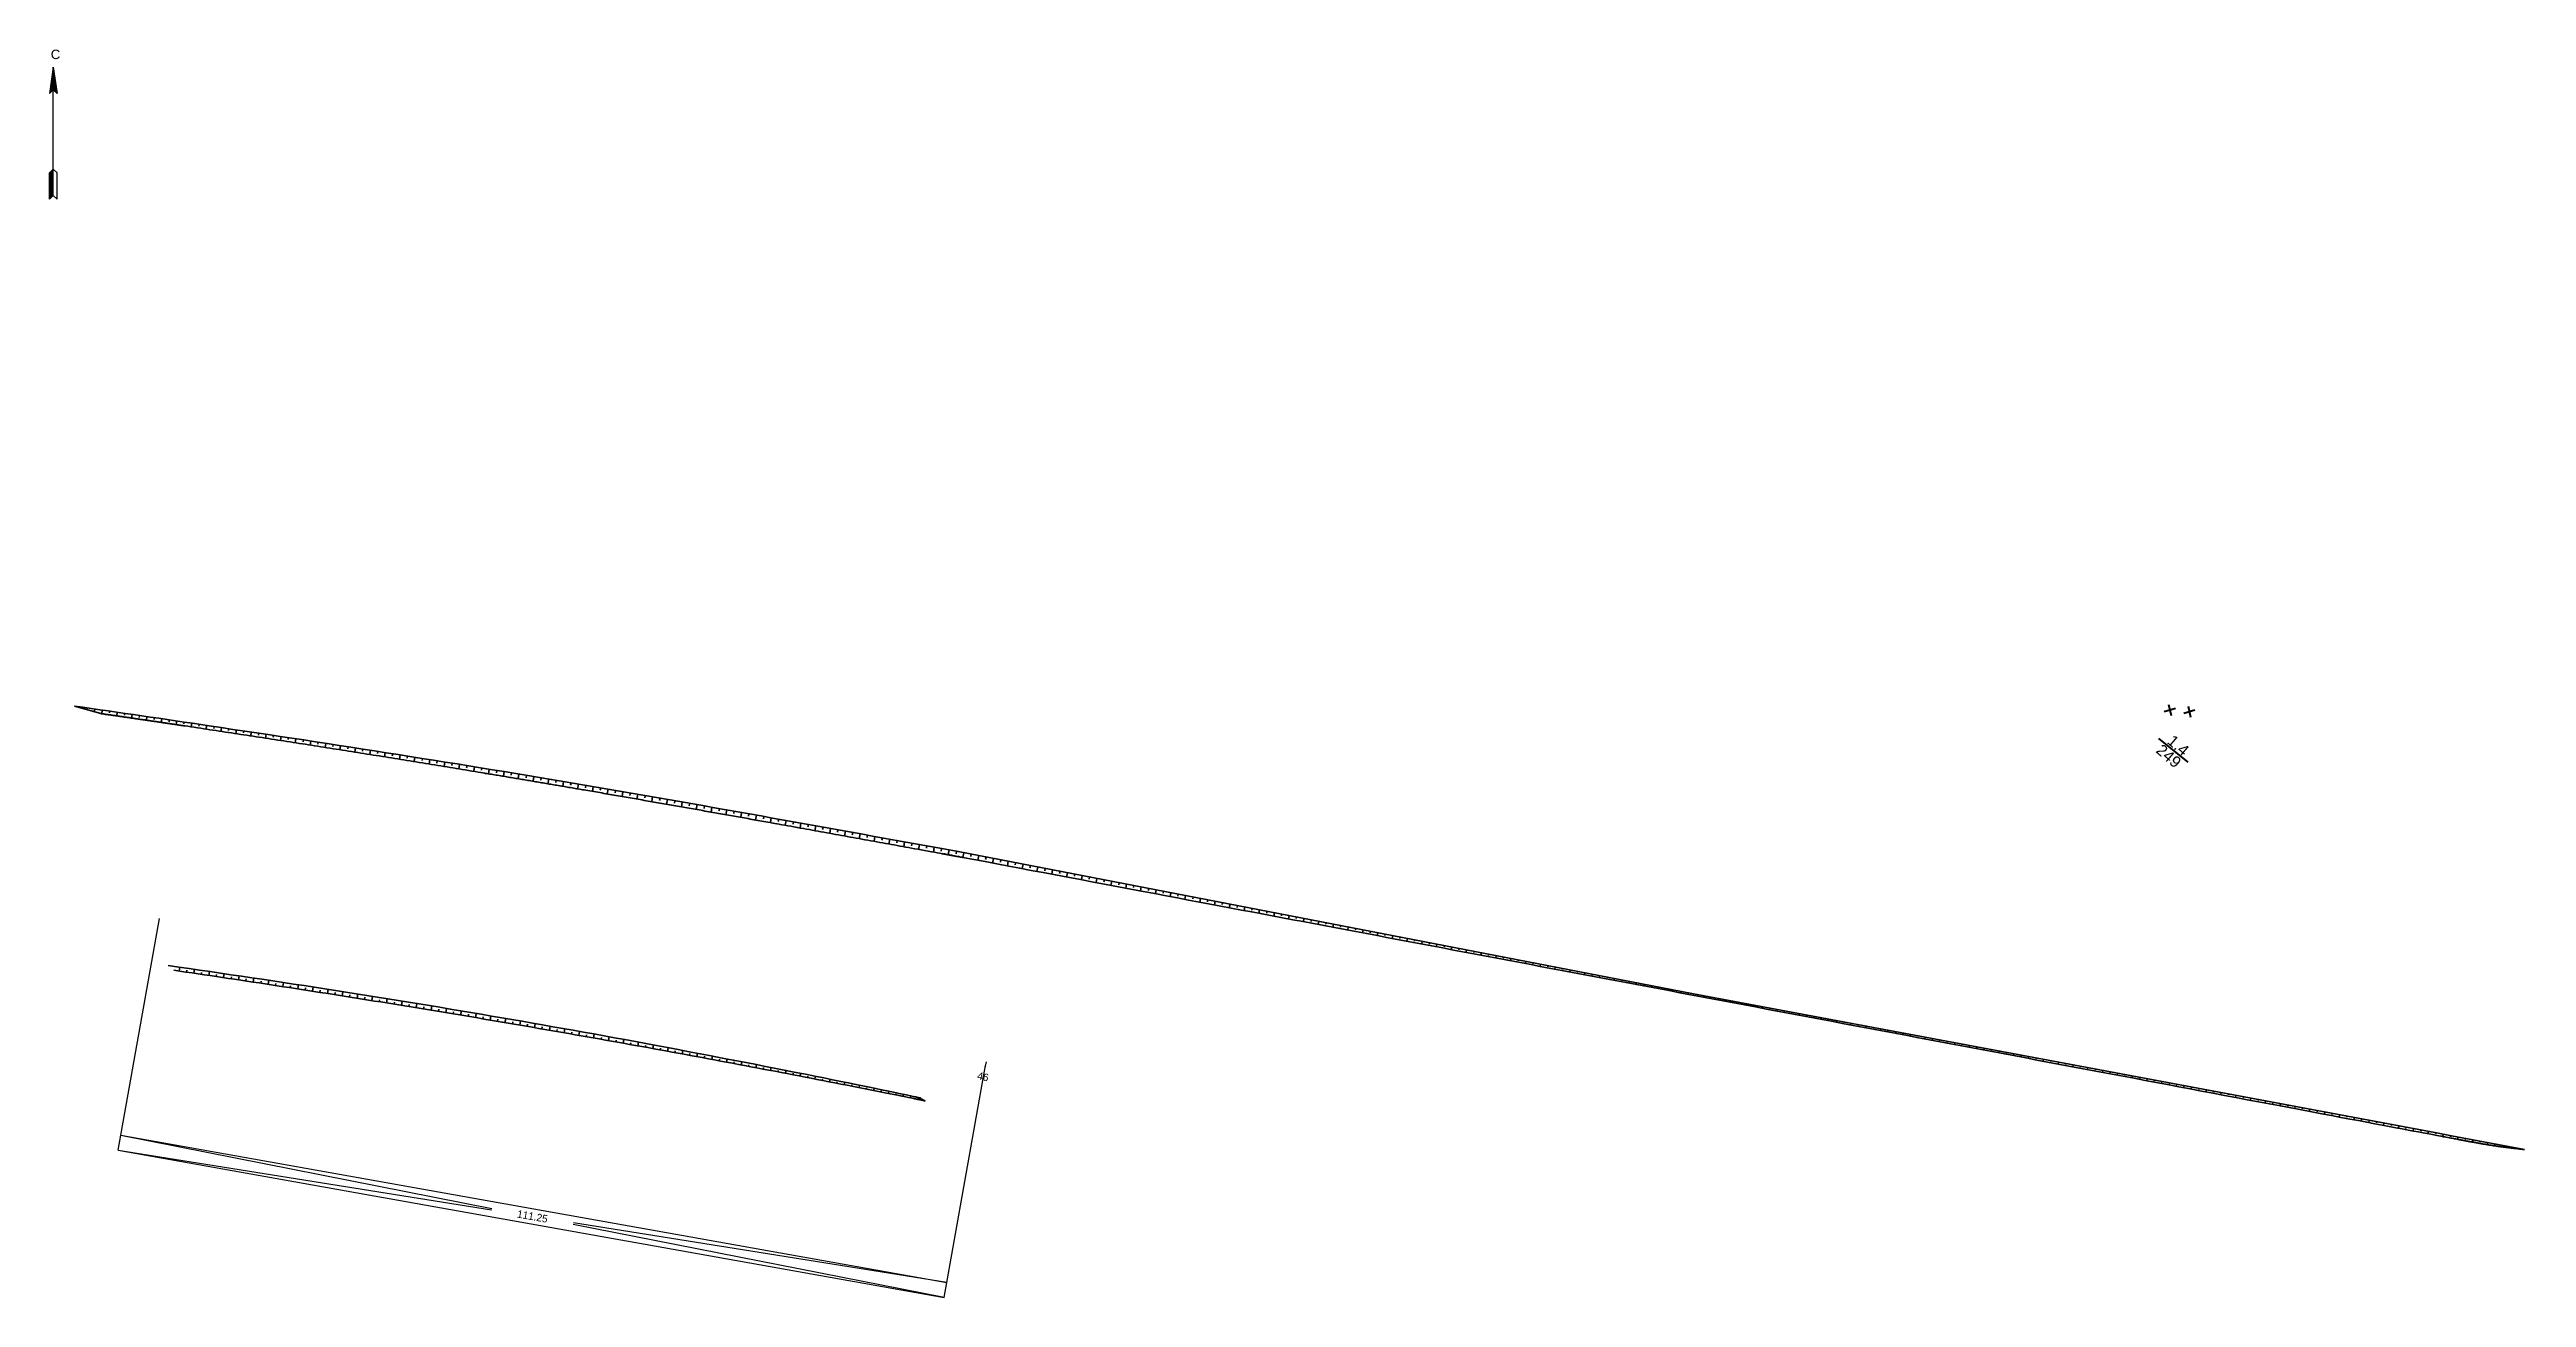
# Model space of a CAD drawing. Extents: x 10268 to 14501, y 7440 to 10044.
# Drawn here: x 13623.6 to 13952.1, y 7499.9 to 7665.4 of the extents above; entities that cross this region are included whole.
import ezdxf
from ezdxf.enums import TextEntityAlignment as Align

# ---------------------------------------------------------------- set-up
doc = ezdxf.new("R2010")
doc.units = 0
doc.layers.add('35_Прочие_объекты', color=7, linetype='Continuous')
for name, color, linetype, lineweight in [('5-Карачарово$0$откосы и лотки', 1, 'Continuous', 35), ('5-Карачарово$0$Пикетаж', 1, 'Continuous', 30), ('Уклоны для замены', 1, 'Continuous', 40)]:
    doc.layers.add(name, color=color, linetype=linetype, lineweight=lineweight)
doc.styles.add('5-Карачарово$0$Пикетаж', font='pragmai.shx')
doc.styles.get("Standard").update_dxf_attribs({"font": 'arial.ttf'})

msp = doc.modelspace()

# ---------------------------------------------------------------- texts
at = {"layer": '5-Карачарово$0$Пикетаж', "color": 1, "style": '5-Карачарово$0$Пикетаж'}
for s, rotation, p in [('46', 347.8337, (13747.32, 7528.67)), ('111.25', 349.8897, (13687.59, 7510.14))]:
    msp.add_text(s, height=1, rotation=rotation, dxfattribs=at).set_placement(p, align=Align.CENTER)
at = {"layer": 'Уклоны для замены', "char_height": 1.5, "attachment_point": 1, "rotation": 319.2984}
for s, insert in [('1.4', (13905.31, 7574.61)), ('249', (13903.82, 7573.39))]:
    msp.add_mtext_dynamic_manual_height_columns(s, width=4.1403, gutter_width=12.5, heights=[2.16], dxfattribs=dict(at, insert=insert))

# ---------------------------------------------------------------- blocks, each defined once
blk = doc.blocks.new('Сев_Юг')
at = {"layer": '35_Прочие_объекты'}
for p, q in [((0, 34), (-1, 27)), ((0, 0), (0, 34)), ((0, 34), (1, 27)), ((-1, 27), (0, 28)), ((1, 27), (0, 28)), ((-1, 6), (0, 7)), ((1, 6), (0, 7)), ((-1, -1), (-1, 6)), ((-1, -1), (0, 0)), ((1, -1), (0, 0)), ((1, -1), (1, 6))]:
    blk.add_line(p, q, dxfattribs=at)
at = {"layer": '35_Прочие_объекты', "lineweight": 20}
for p, q in [((-0.14, 33), (0.14, 33)), ((-0.11, 33.2), (0.11, 33.2)), ((-0.09, 33.4), (0.09, 33.4)), ((-0.06, 33.6), (0.06, 33.6)), ((-0.03, 33.8), (0.03, 33.8)), ((-0.97, 27.2), (-0.8, 27.2)), ((-0.94, 27.4), (-0.6, 27.4)), ((-0.91, 27.6), (-0.4, 27.6)), ((-0.89, 27.8), (-0.2, 27.8)), ((-0.86, 28), (0.86, 28)), ((-0.83, 28.2), (0.83, 28.2)), ((-0.8, 28.4), (0.8, 28.4)), ((-0.77, 28.6), (0.77, 28.6)), ((-0.74, 28.8), (0.74, 28.8)), ((-0.71, 29), (0.71, 29)), ((-0.69, 29.2), (0.69, 29.2)), ((-0.66, 29.4), (0.66, 29.4)), ((-0.63, 29.6), (0.63, 29.6)), ((-0.6, 29.8), (0.6, 29.8)), ((-0.57, 30), (0.57, 30)), ((-0.54, 30.2), (0.54, 30.2)), ((-0.51, 30.4), (0.51, 30.4)), ((-0.49, 30.6), (0.49, 30.6)), ((-0.46, 30.8), (0.46, 30.8)), ((-0.43, 31), (0.43, 31)), ((-0.4, 31.2), (0.4, 31.2)), ((-0.37, 31.4), (0.37, 31.4)), ((-0.34, 31.6), (0.34, 31.6)), ((-0.31, 31.8), (0.31, 31.8)), ((-0.29, 32), (0.29, 32)), ((-0.26, 32.2), (0.26, 32.2)), ((-0.23, 32.4), (0.23, 32.4)), ((-0.2, 32.6), (0.2, 32.6)), ((-0.17, 32.8), (0.17, 32.8)), ((0.2, 27.8), (0.89, 27.8)), ((0.4, 27.6), (0.91, 27.6)), ((0.6, 27.4), (0.94, 27.4)), ((0.8, 27.2), (0.97, 27.2)), ((-0.25, 6.75), (-0.25, -0.25)), ((-0.75, 6.25), (-0.75, -0.75)), ((-0.5, 6.5), (-0.5, -0.5))]:
    blk.add_line(p, q, dxfattribs=at)
at = {"layer": '35_Прочие_объекты', "lineweight": 30}
blk.add_text('С', height=2.5, dxfattribs=at).set_placement((-0.68, 36.16))
blk = doc.blocks.new('5-Карачарово$0$45115115')
at = {"layer": '5-Карачарово$0$откосы и лотки'}
for p, q in [((13744.89, 7558.86), (13744.77, 7558.23)), ((13745.87, 7558.68), (13745.81, 7558.36)), ((13746.85, 7558.49), (13746.73, 7557.87)), ((13747.83, 7558.31), (13747.77, 7558)), ((13748.81, 7558.13), (13748.7, 7557.51)), ((13749.79, 7557.94), (13749.74, 7557.64)), ((13750.78, 7557.76), (13750.66, 7557.15)), ((13751.76, 7557.58), (13751.7, 7557.28)), ((13752.74, 7557.39), (13752.63, 7556.8)), ((13753.72, 7557.21), (13753.66, 7556.92)), ((13754.7, 7557.03), (13754.59, 7556.44)), ((13755.68, 7556.85), (13755.63, 7556.55)), ((13756.66, 7556.66), (13756.56, 7556.08)), ((13757.65, 7556.48), (13757.59, 7556.19)), ((13758.63, 7556.3), (13758.52, 7555.73)), ((13759.61, 7556.11), (13759.56, 7555.83)), ((13760.59, 7555.93), (13760.49, 7555.37)), ((13761.57, 7555.75), (13761.52, 7555.47)), ((13762.55, 7555.57), (13762.45, 7555.01)), ((13763.54, 7555.38), (13763.48, 7555.11)), ((13764.52, 7555.2), (13764.42, 7554.66)), ((13765.5, 7555.02), (13765.45, 7554.75)), ((13766.48, 7554.83), (13766.38, 7554.3)), ((13767.46, 7554.65), (13767.41, 7554.39)), ((13768.44, 7554.47), (13768.34, 7553.94)), ((13769.42, 7554.28), (13769.38, 7554.02)), ((13770.41, 7554.1), (13770.31, 7553.58)), ((13771.39, 7553.92), (13771.34, 7553.66)), ((13772.37, 7553.74), (13772.27, 7553.23)), ((13773.35, 7553.55), (13773.3, 7553.3)), ((13774.33, 7553.37), (13774.24, 7552.87)), ((13775.31, 7553.19), (13775.27, 7552.94)), ((13776.3, 7553), (13776.2, 7552.51)), ((13777.28, 7552.82), (13777.23, 7552.58)), ((13778.26, 7552.64), (13778.17, 7552.16)), ((13779.24, 7552.46), (13779.2, 7552.22)), ((13780.22, 7552.27), (13780.13, 7551.8)), ((13781.2, 7552.09), (13781.16, 7551.85)), ((13782.18, 7551.91), (13782.1, 7551.44)), ((13783.17, 7551.72), (13783.12, 7551.49)), ((13784.15, 7551.54), (13784.06, 7551.08)), ((13785.13, 7551.36), (13785.09, 7551.13)), ((13786.11, 7551.17), (13786.03, 7550.73)), ((13787.09, 7550.99), (13787.05, 7550.77)), ((13788.07, 7550.81), (13787.99, 7550.37)), ((13789.06, 7550.63), (13789.01, 7550.41)), ((13790.04, 7550.44), (13789.96, 7550.01)), ((13791.02, 7550.26), (13790.98, 7550.05)), ((13792, 7550.08), (13791.92, 7549.66)), ((13792.98, 7549.89), (13792.94, 7549.69)), ((13793.96, 7549.71), (13793.89, 7549.3)), ((13794.94, 7549.53), (13794.91, 7549.32)), ((13795.93, 7549.35), (13795.85, 7548.94)), ((13796.91, 7549.16), (13796.87, 7548.96)), ((13797.89, 7548.98), (13797.82, 7548.59)), ((13798.87, 7548.8), (13798.83, 7548.6)), ((13799.85, 7548.61), (13799.78, 7548.23)), ((13800.83, 7548.43), (13800.8, 7548.24)), ((13801.82, 7548.25), (13801.74, 7547.87)), ((13802.8, 7548.06), (13802.76, 7547.88)), ((13803.78, 7547.88), (13803.71, 7547.51)), ((13804.76, 7547.7), (13804.73, 7547.52)), ((13805.74, 7547.52), (13805.67, 7547.16)), ((13806.72, 7547.33), (13806.69, 7547.16)), ((13807.7, 7547.15), (13807.64, 7546.8)), ((13808.69, 7546.97), (13808.65, 7546.79)), ((13809.67, 7546.78), (13809.6, 7546.44)), ((13810.65, 7546.6), (13810.62, 7546.43)), ((13811.63, 7546.42), (13811.57, 7546.09)), ((13812.61, 7546.24), (13812.58, 7546.07)), ((13813.59, 7546.05), (13813.53, 7545.73)), ((13814.57, 7545.87), (13814.55, 7545.71)), ((13815.56, 7545.69), (13815.5, 7545.37)), ((13816.54, 7545.5), (13816.51, 7545.35)), ((13817.52, 7545.32), (13817.46, 7545.02)), ((13818.5, 7545.14), (13818.47, 7544.99)), ((13819.48, 7544.96), (13819.43, 7544.66)), ((13820.46, 7544.77), (13820.44, 7544.63)), ((13821.45, 7544.59), (13821.39, 7544.3)), ((13822.43, 7544.41), (13822.4, 7544.26)), ((13823.41, 7544.22), (13823.36, 7543.94)), ((13824.39, 7544.04), (13824.36, 7543.9)), ((13825.37, 7543.86), (13825.32, 7543.59)), ((13826.35, 7543.67), (13826.33, 7543.54)), ((13827.33, 7543.49), (13827.29, 7543.23)), ((13828.32, 7543.31), (13828.29, 7543.18)), ((13829.3, 7543.13), (13829.25, 7542.87)), ((13830.28, 7542.94), (13830.26, 7542.82)), ((13831.26, 7542.76), (13831.22, 7542.52)), ((13832.24, 7542.58), (13832.22, 7542.46)), ((13833.22, 7542.39), (13833.18, 7542.16)), ((13834.21, 7542.21), (13834.18, 7542.1)), ((13835.19, 7542.03), (13835.14, 7541.8)), ((13836.17, 7541.85), (13836.15, 7541.73)), ((13837.15, 7541.66), (13837.11, 7541.44)), ((13838.13, 7541.48), (13838.11, 7541.37)), ((13839.11, 7541.3), (13839.07, 7541.09)), ((13840.09, 7541.11), (13840.08, 7541.01)), ((13841.08, 7540.93), (13841.04, 7540.73)), ((13842.06, 7540.75), (13842.04, 7540.65)), ((13843.04, 7540.57), (13843, 7540.37)), ((13844.02, 7540.39), (13844.01, 7540.29)), ((13845.01, 7540.22), (13844.97, 7540.02)), ((13845.99, 7540.04), (13845.97, 7539.94)), ((13846.97, 7539.86), (13846.93, 7539.66)), ((13847.95, 7539.68), (13847.93, 7539.58)), ((13848.94, 7539.51), (13848.9, 7539.3)), ((13849.92, 7539.33), (13849.9, 7539.23)), ((13850.9, 7539.15), (13850.86, 7538.95)), ((13851.88, 7538.97), (13851.86, 7538.87)), ((13852.87, 7538.8), (13852.83, 7538.59)), ((13853.85, 7538.62), (13853.83, 7538.51)), ((13854.83, 7538.44), (13854.79, 7538.23)), ((13855.81, 7538.27), (13855.79, 7538.16)), ((13856.8, 7538.09), (13856.76, 7537.87)), ((13857.78, 7537.91), (13857.76, 7537.8)), ((13858.76, 7537.73), (13858.72, 7537.52)), ((13859.74, 7537.56), (13859.72, 7537.45)), ((13860.73, 7537.38), (13860.69, 7537.16)), ((13861.71, 7537.2), (13861.69, 7537.09)), ((13862.69, 7537.02), (13862.65, 7536.8)), ((13863.67, 7536.85), (13863.65, 7536.74)), ((13864.66, 7536.67), (13864.62, 7536.45)), ((13865.64, 7536.49), (13865.62, 7536.38)), ((13866.62, 7536.31), (13866.58, 7536.09)), ((13867.6, 7536.14), (13867.58, 7536.02)), ((13868.59, 7535.96), (13868.55, 7535.73)), ((13869.57, 7535.78), (13869.55, 7535.67)), ((13870.55, 7535.6), (13870.51, 7535.38)), ((13871.53, 7535.43), (13871.51, 7535.31)), ((13872.52, 7535.25), (13872.48, 7535.02)), ((13873.5, 7535.07), (13873.48, 7534.96)), ((13874.48, 7534.89), (13874.44, 7534.66)), ((13875.46, 7534.72), (13875.44, 7534.6)), ((13876.45, 7534.54), (13876.4, 7534.3)), ((13877.43, 7534.36), (13877.41, 7534.24)), ((13878.41, 7534.18), (13878.37, 7533.95)), ((13879.39, 7534.01), (13879.37, 7533.89)), ((13880.38, 7533.83), (13880.33, 7533.59)), ((13881.36, 7533.65), (13881.34, 7533.53)), ((13882.34, 7533.47), (13882.3, 7533.23)), ((13883.32, 7533.3), (13883.3, 7533.18)), ((13884.31, 7533.12), (13884.26, 7532.88)), ((13885.29, 7532.94), (13885.27, 7532.82)), ((13886.27, 7532.76), (13886.23, 7532.52)), ((13887.25, 7532.59), (13887.23, 7532.46)), ((13888.24, 7532.41), (13888.19, 7532.16)), ((13889.22, 7532.23), (13889.2, 7532.11)), ((13890.2, 7532.05), (13890.16, 7531.8)), ((13891.19, 7531.88), (13891.16, 7531.75)), ((13892.17, 7531.7), (13892.12, 7531.45)), ((13893.15, 7531.52), (13893.13, 7531.4)), ((13894.13, 7531.35), (13894.09, 7531.09)), ((13895.12, 7531.17), (13895.09, 7531.04)), ((13896.1, 7530.99), (13896.05, 7530.73)), ((13897.08, 7530.81), (13897.06, 7530.68)), ((13898.06, 7530.64), (13898.02, 7530.38)), ((13899.05, 7530.46), (13899.02, 7530.33)), ((13900.03, 7530.28), (13899.98, 7530.02)), ((13901.01, 7530.1), (13900.99, 7529.97)), ((13901.99, 7529.93), (13901.95, 7529.66)), ((13902.98, 7529.75), (13902.95, 7529.62)), ((13903.96, 7529.57), (13903.91, 7529.31)), ((13904.94, 7529.39), (13904.92, 7529.26)), ((13905.92, 7529.22), (13905.87, 7528.95)), ((13906.91, 7529.04), (13906.88, 7528.9)), ((13907.89, 7528.86), (13907.84, 7528.59)), ((13908.87, 7528.68), (13908.85, 7528.55)), ((13909.85, 7528.51), (13909.8, 7528.23)), ((13910.84, 7528.33), (13910.81, 7528.19)), ((13911.82, 7528.15), (13911.77, 7527.88)), ((13912.8, 7527.97), (13912.78, 7527.84)), ((13913.78, 7527.8), (13913.73, 7527.52)), ((13914.77, 7527.62), (13914.74, 7527.48)), ((13915.75, 7527.44), (13915.7, 7527.16)), ((13916.73, 7527.26), (13916.71, 7527.12)), ((13917.71, 7527.09), (13917.66, 7526.81)), ((13918.7, 7526.91), (13918.67, 7526.77)), ((13919.68, 7526.73), (13919.63, 7526.45)), ((13920.66, 7526.55), (13920.64, 7526.41)), ((13921.64, 7526.38), (13921.59, 7526.09)), ((13922.63, 7526.2), (13922.6, 7526.06)), ((13923.61, 7526.02), (13923.56, 7525.74)), ((13924.59, 7525.84), (13924.57, 7525.7)), ((13925.57, 7525.67), (13925.52, 7525.38)), ((13926.56, 7525.49), (13926.53, 7525.34)), ((13927.54, 7525.31), (13927.49, 7525.02)), ((13928.52, 7525.13), (13928.5, 7524.99)), ((13929.5, 7524.96), (13929.45, 7524.66)), ((13930.49, 7524.78), (13930.46, 7524.63)), ((13931.47, 7524.6), (13931.42, 7524.31)), ((13932.45, 7524.43), (13932.43, 7524.28)), ((13933.43, 7524.25), (13933.38, 7523.95)), ((13934.42, 7524.07), (13934.39, 7523.92)), ((13935.4, 7523.89), (13935.35, 7523.59)), ((13936.38, 7523.72), (13936.35, 7523.56)), ((13937.36, 7523.54), (13937.31, 7523.24)), ((13938.35, 7523.36), (13938.32, 7523.21)), ((13939.33, 7523.18), (13939.27, 7522.88)), ((13940.31, 7523.01), (13940.28, 7522.85)), ((13941.29, 7522.83), (13941.24, 7522.52)), ((13942.28, 7522.65), (13942.25, 7522.5)), ((13943.26, 7522.47), (13943.2, 7522.16)), ((13944.24, 7522.29), (13944.21, 7522.14)), ((13945.22, 7522.11), (13945.17, 7521.81)), ((13946.21, 7521.93), (13946.18, 7521.79)), ((13947.19, 7521.76), (13947.14, 7521.48)), ((13948.17, 7521.58), (13948.15, 7521.46)), ((13949.15, 7521.4), (13949.12, 7521.2)), ((13950.14, 7521.22), (13950.12, 7521.15)), ((13951.12, 7521.04), (13951.1, 7520.97))]:
    blk.add_line(p, q, dxfattribs=at)
at = {"layer": '5-Карачарово$0$откосы и лотки', "flags": 128}
blk.add_lwpolyline([(13744.12, 7559), (13841.77, 7540.8), (13940.18, 7523.03), (13942.42, 7522.62), (13952.1, 7520.86)], dxfattribs=at)
at = {"layer": '5-Карачарово$0$откосы и лотки'}
blk.add_rational_spline([(13744.02, 7558.36), (13744.03, 7558.36), (13744.04, 7558.36), (13744.05, 7558.36), (13776.61, 7552.44), (13809.17, 7546.52), (13841.74, 7540.6), (13874.53, 7534.64), (13907.33, 7528.68), (13940.13, 7522.72), (13941.16, 7522.54), (13942.2, 7522.35), (13943.24, 7522.16), (13945.04, 7521.83), (13947.98, 7521.3), (13950.95, 7520.99), (13952.1, 7520.86)], [0.999999999947, 0.999999999964, 0.999999999982, 1, 1, 1, 1, 1, 1, 1, 1, 1, 1, 1, 1, 1, 1], degree=3, knots=[2.052518, 2.052518, 2.052518, 2.052518, 2.052521, 2.052521, 2.052521, 3.052521, 3.052521, 3.052521, 4.052521, 4.052521, 4.052521, 5.052521, 5.052521, 5.052521, 10.53772, 14.014195, 14.014195, 14.014195, 14.014195], dxfattribs=at)

# ---------------------------------------------------------------- linework, layer by layer
at = {"color": 1, "lineweight": 30}
msp.add_line((13747.84, 7531.11), (13747.63, 7530.14), dxfattribs=at)
at = {"color": 1, "lineweight": 40}
for points in [[(13904.07, 7577.57), (13905.54, 7578.03)], [(13904.64, 7578.5), (13904.96, 7577.05)], [(13906.66, 7577.36), (13908.13, 7577.81)], [(13907.23, 7578.28), (13907.55, 7576.84)]]:
    msp.add_lwpolyline(points, dxfattribs=at)
at = {"layer": '5-Карачарово$0$откосы и лотки'}
for p, q in [((13627.67, 7578.21), (13627.65, 7578.11)), ((13628.66, 7578.06), (13628.62, 7577.83)), ((13629.64, 7577.92), (13629.61, 7577.68)), ((13630.63, 7577.78), (13630.56, 7577.29)), ((13631.62, 7577.63), (13631.59, 7577.39)), ((13632.61, 7577.49), (13632.54, 7577.01)), ((13633.6, 7577.35), (13633.56, 7577.1)), ((13634.58, 7577.2), (13634.51, 7576.72)), ((13635.57, 7577.06), (13635.54, 7576.81)), ((13636.56, 7576.91), (13636.49, 7576.43)), ((13637.55, 7576.77), (13637.51, 7576.52)), ((13638.54, 7576.62), (13638.46, 7576.14)), ((13639.52, 7576.47), (13639.49, 7576.23)), ((13640.51, 7576.33), (13640.44, 7575.84)), ((13641.5, 7576.18), (13641.46, 7575.94)), ((13642.49, 7576.03), (13642.41, 7575.55)), ((13643.47, 7575.88), (13643.44, 7575.64)), ((13644.46, 7575.74), (13644.39, 7575.25)), ((13645.45, 7575.59), (13645.41, 7575.35)), ((13646.44, 7575.44), (13646.36, 7574.95)), ((13647.42, 7575.3), (13647.39, 7575.05)), ((13648.41, 7575.15), (13648.34, 7574.65)), ((13649.4, 7575), (13649.36, 7574.75)), ((13650.39, 7574.86), (13650.31, 7574.35)), ((13651.37, 7574.71), (13651.34, 7574.46)), ((13652.36, 7574.56), (13652.28, 7574.05)), ((13653.35, 7574.41), (13653.31, 7574.16)), ((13654.34, 7574.26), (13654.26, 7573.75)), ((13655.32, 7574.12), (13655.28, 7573.85)), ((13656.31, 7573.97), (13656.23, 7573.44)), ((13657.3, 7573.82), (13657.26, 7573.55)), ((13658.28, 7573.66), (13658.2, 7573.13)), ((13659.27, 7573.51), (13659.23, 7573.25)), ((13660.26, 7573.36), (13660.18, 7572.82)), ((13661.25, 7573.21), (13661.2, 7572.94)), ((13662.23, 7573.06), (13662.15, 7572.51)), ((13663.22, 7572.91), (13663.18, 7572.63)), ((13664.21, 7572.75), (13664.12, 7572.2)), ((13665.19, 7572.6), (13665.15, 7572.32)), ((13666.18, 7572.45), (13666.09, 7571.89)), ((13667.16, 7572.29), (13667.12, 7572.01)), ((13668.15, 7572.14), (13668.06, 7571.57)), ((13669.14, 7571.98), (13669.09, 7571.7)), ((13670.12, 7571.83), (13670.03, 7571.25)), ((13671.11, 7571.67), (13671.06, 7571.38)), ((13672.1, 7571.51), (13672, 7570.94)), ((13673.08, 7571.36), (13673.04, 7571.07)), ((13674.07, 7571.2), (13673.98, 7570.62)), ((13675.05, 7571.04), (13675.01, 7570.75)), ((13676.04, 7570.88), (13675.95, 7570.29)), ((13677.03, 7570.73), (13676.98, 7570.43)), ((13678.01, 7570.57), (13677.92, 7569.97)), ((13679, 7570.41), (13678.95, 7570.11)), ((13679.98, 7570.25), (13679.89, 7569.65)), ((13680.97, 7570.09), (13680.92, 7569.79)), ((13681.95, 7569.93), (13681.85, 7569.32)), ((13682.94, 7569.77), (13682.89, 7569.46)), ((13683.92, 7569.61), (13683.82, 7568.99)), ((13684.91, 7569.44), (13684.86, 7569.14)), ((13685.89, 7569.28), (13685.79, 7568.66)), ((13686.88, 7569.12), (13686.83, 7568.81)), ((13687.86, 7568.96), (13687.76, 7568.33)), ((13688.85, 7568.79), (13688.8, 7568.48)), ((13689.83, 7568.63), (13689.73, 7568)), ((13690.82, 7568.46), (13690.77, 7568.15)), ((13691.8, 7568.3), (13691.7, 7567.67)), ((13692.79, 7568.13), (13692.74, 7567.82)), ((13693.77, 7567.97), (13693.67, 7567.33)), ((13694.76, 7567.8), (13694.7, 7567.48)), ((13695.74, 7567.63), (13695.63, 7566.99)), ((13696.73, 7567.46), (13696.67, 7567.14)), ((13697.71, 7567.29), (13697.6, 7566.65)), ((13698.69, 7567.12), (13698.64, 7566.8)), ((13699.68, 7566.95), (13699.57, 7566.31)), ((13700.66, 7566.78), (13700.61, 7566.46)), ((13701.65, 7566.61), (13701.53, 7565.97)), ((13702.63, 7566.44), (13702.57, 7566.12)), ((13703.61, 7566.27), (13703.5, 7565.63)), ((13704.6, 7566.1), (13704.54, 7565.78)), ((13705.58, 7565.93), (13705.47, 7565.29)), ((13706.56, 7565.75), (13706.51, 7565.43)), ((13707.55, 7565.58), (13707.43, 7564.94)), ((13708.53, 7565.41), (13708.47, 7565.09)), ((13709.51, 7565.23), (13709.4, 7564.59)), ((13710.5, 7565.06), (13710.44, 7564.74)), ((13711.48, 7564.89), (13711.37, 7564.25)), ((13712.46, 7564.71), (13712.41, 7564.39)), ((13713.45, 7564.54), (13713.33, 7563.9)), ((13714.43, 7564.36), (13714.37, 7564.04)), ((13715.41, 7564.19), (13715.3, 7563.55)), ((13716.39, 7564.01), (13716.34, 7563.69)), ((13717.38, 7563.84), (13717.26, 7563.2)), ((13718.36, 7563.66), (13718.3, 7563.34)), ((13719.34, 7563.48), (13719.23, 7562.85)), ((13720.33, 7563.31), (13720.27, 7562.99)), ((13721.31, 7563.13), (13721.19, 7562.49)), ((13722.29, 7562.96), (13722.23, 7562.64)), ((13723.27, 7562.78), (13723.16, 7562.14)), ((13724.26, 7562.6), (13724.2, 7562.28)), ((13725.24, 7562.42), (13725.12, 7561.78)), ((13726.22, 7562.25), (13726.16, 7561.93)), ((13727.2, 7562.07), (13727.09, 7561.43)), ((13728.19, 7561.89), (13728.13, 7561.57)), ((13729.17, 7561.72), (13729.05, 7561.08)), ((13730.15, 7561.54), (13730.09, 7561.22)), ((13731.13, 7561.36), (13731.02, 7560.72)), ((13732.12, 7561.18), (13732.06, 7560.86)), ((13733.1, 7561), (13732.98, 7560.37)), ((13734.08, 7560.83), (13734.02, 7560.51)), ((13735.06, 7560.65), (13734.95, 7560.01)), ((13736.05, 7560.47), (13735.99, 7560.15)), ((13737.03, 7560.29), (13736.91, 7559.65)), ((13738.01, 7560.11), (13737.95, 7559.79)), ((13738.99, 7559.94), (13738.88, 7559.3)), ((13739.98, 7559.76), (13739.92, 7559.44)), ((13740.96, 7559.58), (13740.84, 7558.94)), ((13741.94, 7559.4), (13741.88, 7559.08)), ((13742.92, 7559.22), (13742.81, 7558.58)), ((13743.9, 7559.04), (13743.85, 7558.72)), ((13640.82, 7543.16), (13640.9, 7543.69)), ((13641.8, 7543.02), (13641.84, 7543.27)), ((13642.79, 7542.87), (13642.87, 7543.41)), ((13643.77, 7542.73), (13643.81, 7542.99)), ((13644.76, 7542.58), (13644.83, 7543.12)), ((13645.74, 7542.44), (13645.78, 7542.7)), ((13646.72, 7542.29), (13646.8, 7542.83)), ((13647.71, 7542.14), (13647.75, 7542.41)), ((13648.69, 7542), (13648.77, 7542.54)), ((13649.67, 7541.85), (13649.71, 7542.12)), ((13650.66, 7541.7), (13650.74, 7542.25)), ((13651.64, 7541.55), (13651.68, 7541.82)), ((13652.62, 7541.4), (13652.71, 7541.95)), ((13653.61, 7541.25), (13653.65, 7541.52)), ((13654.59, 7541.1), (13654.67, 7541.66)), ((13655.57, 7540.95), (13655.61, 7541.22)), ((13656.55, 7540.8), (13656.64, 7541.37)), ((13657.54, 7540.64), (13657.58, 7540.92)), ((13658.52, 7540.49), (13658.61, 7541.07)), ((13659.5, 7540.34), (13659.54, 7540.61)), ((13660.48, 7540.16), (13660.57, 7540.76)), ((13661.46, 7540.01), (13661.51, 7540.31)), ((13662.45, 7539.85), (13662.54, 7540.45)), ((13663.43, 7539.7), (13663.47, 7540)), ((13664.41, 7539.54), (13664.5, 7540.14)), ((13665.39, 7539.39), (13665.44, 7539.68)), ((13666.37, 7539.23), (13666.47, 7539.83)), ((13667.36, 7539.07), (13667.4, 7539.37)), ((13668.34, 7538.92), (13668.43, 7539.51)), ((13669.32, 7538.76), (13669.37, 7539.05)), ((13670.3, 7538.6), (13670.4, 7539.19)), ((13671.28, 7538.44), (13671.33, 7538.73)), ((13672.26, 7538.28), (13672.36, 7538.87)), ((13673.25, 7538.12), (13673.29, 7538.41)), ((13674.23, 7537.96), (13674.32, 7538.54)), ((13676.19, 7537.64), (13676.28, 7538.22)), ((13675.21, 7537.8), (13675.26, 7538.09)), ((13677.17, 7537.47), (13677.22, 7537.76)), ((13678.15, 7537.31), (13678.25, 7537.89)), ((13679.13, 7537.15), (13679.18, 7537.43)), ((13680.11, 7536.98), (13680.21, 7537.55)), ((13681.09, 7536.82), (13681.14, 7537.1)), ((13682.07, 7536.66), (13682.17, 7537.22)), ((13683.05, 7536.49), (13683.1, 7536.77)), ((13684.03, 7536.32), (13684.13, 7536.88)), ((13685.02, 7536.16), (13685.06, 7536.43)), ((13686, 7535.99), (13686.09, 7536.54)), ((13686.98, 7535.82), (13687.02, 7536.1)), ((13687.96, 7535.65), (13688.05, 7536.2)), ((13688.94, 7535.48), (13688.98, 7535.76)), ((13689.92, 7535.31), (13690.01, 7535.85)), ((13690.89, 7535.14), (13690.94, 7535.41)), ((13691.87, 7534.97), (13691.97, 7535.51)), ((13692.85, 7534.8), (13692.9, 7535.07)), ((13693.83, 7534.63), (13693.93, 7535.16)), ((13694.81, 7534.46), (13694.86, 7534.72)), ((13695.79, 7534.29), (13695.88, 7534.8)), ((13696.77, 7534.11), (13696.82, 7534.37)), ((13697.75, 7533.94), (13697.84, 7534.45)), ((13698.73, 7533.77), (13698.77, 7534.02)), ((13699.71, 7533.59), (13699.8, 7534.09)), ((13700.69, 7533.41), (13700.73, 7533.66)), ((13701.67, 7533.24), (13701.75, 7533.73)), ((13702.64, 7533.06), (13702.69, 7533.31)), ((13703.62, 7532.88), (13703.71, 7533.37)), ((13704.6, 7532.71), (13704.64, 7532.95)), ((13705.58, 7532.53), (13705.67, 7533)), ((13706.56, 7532.35), (13706.6, 7532.59)), ((13707.54, 7532.17), (13707.62, 7532.64)), ((13708.51, 7531.99), (13708.56, 7532.22)), ((13709.49, 7531.81), (13709.58, 7532.27)), ((13710.47, 7531.63), (13710.51, 7531.86)), ((13711.45, 7531.45), (13711.53, 7531.89)), ((13712.42, 7531.27), (13712.47, 7531.49)), ((13713.4, 7531.08), (13713.48, 7531.52)), ((13714.38, 7530.9), (13714.42, 7531.12)), ((13715.36, 7530.72), (13715.44, 7531.14)), ((13716.33, 7530.53), (13716.37, 7530.74)), ((13717.31, 7530.35), (13717.39, 7530.76)), ((13718.29, 7530.16), (13718.33, 7530.37)), ((13719.26, 7529.98), (13719.34, 7530.38)), ((13720.24, 7529.79), (13720.28, 7529.99)), ((13721.22, 7529.6), (13721.29, 7529.99)), ((13722.19, 7529.42), (13722.23, 7529.61)), ((13723.17, 7529.23), (13723.24, 7529.61)), ((13724.15, 7529.04), (13724.18, 7529.22)), ((13725.12, 7528.85), (13725.19, 7529.22)), ((13726.1, 7528.66), (13726.13, 7528.84)), ((13727.08, 7528.47), (13727.14, 7528.82)), ((13728.05, 7528.28), (13728.08, 7528.45)), ((13729.03, 7528.09), (13729.09, 7528.43)), ((13730, 7527.89), (13730.04, 7528.06)), ((13730.98, 7527.7), (13731.04, 7528.03)), ((13731.95, 7527.51), (13731.99, 7527.67)), ((13732.93, 7527.32), (13732.99, 7527.63)), ((13733.9, 7527.12), (13733.93, 7527.28)), ((13734.88, 7526.93), (13734.94, 7527.23)), ((13735.85, 7526.73), (13735.88, 7526.88)), ((13736.83, 7526.54), (13736.89, 7526.82)), ((13737.8, 7526.34), (13737.83, 7526.48)), ((13738.78, 7526.15), (13738.82, 7526.38))]:
    msp.add_line(p, q, dxfattribs=at)
at = {"layer": '5-Карачарово$0$откосы и лотки', "flags": 128}
msp.add_lwpolyline([(13626.94, 7578.31, -0.001802), (13644.82, 7575.68, -0.005345), (13694.86, 7567.79, -0.001875), (13719.53, 7563.45, -0.000607), (13743.44, 7559.13), (13743.44, 7559.13), (13744.12, 7559)], format="xyb", dxfattribs=at)
msp.add_lwpolyline([(13626.94, 7578.31), (13630.42, 7577.31)], dxfattribs=at)
at = {"layer": '5-Карачарово$0$откосы и лотки'}
for points, weights, knots in [([(13630.42, 7577.31), (13635.2, 7576.62), (13639.97, 7575.92), (13644.74, 7575.2), (13661.44, 7572.68), (13678.11, 7570), (13694.76, 7567.14), (13702.99, 7565.73), (13711.21, 7564.28), (13719.43, 7562.81), (13727.4, 7561.38), (13735.37, 7559.94), (13743.34, 7558.48), (13743.57, 7558.44), (13743.79, 7558.4), (13744.02, 7558.36)], [0.9999905657, 0.999990932873, 0.999994077639, 1, 0.999965960204, 0.999965960204, 1, 0.999995312506, 0.999995312506, 1, 0.999999508561, 0.999999508561, 1, 0.999999999592, 0.999999999574, 0.999999999947], [2.0165365, 2.0165365, 2.0165365, 2.0165365, 2.02230982, 2.02230982, 2.02230982, 2.04252074, 2.04252074, 2.04252074, 2.05002074, 2.05002074, 2.05002074, 2.05244917, 2.05244917, 2.05244917, 2.05251763, 2.05251763, 2.05251763, 2.05251763]), ([(13639.39, 7543.9), (13672.72, 7539.18), (13705.67, 7533.37), (13738.41, 7526.5), (13738.88, 7526.38), (13739.33, 7526.19), (13739.75, 7525.94)], [0.999960179222, 0.999621211677, 0.99963448527, 1, 0.993232103448, 0.993232103448, 1], [12.5248536, 12.5248536, 12.5248536, 12.5248536, 12.5898713, 12.5898713, 12.5898713, 12.875095, 12.875095, 12.875095, 12.875095]), ([(13739.75, 7525.94), (13739.29, 7526.05), (13738.83, 7526.14), (13738.37, 7526.23), (13705.78, 7532.81), (13673.01, 7538.47), (13640.11, 7543.27)], [1, 0.999906824828, 0.999906824828, 1, 0.999735360348, 0.99973460528, 0.999997734794], [0, 0, 0, 0, 0.03343842, 0.03343842, 0.03343842, 0.08971297, 0.08971297, 0.08971297, 0.08971297])]:
    msp.add_rational_spline(points, weights, degree=3, knots=knots, dxfattribs=at)
at = {"layer": '5-Карачарово$0$Пикетаж', "color": 1}
for p, q in [((13632.74, 7519.41), (13638.23, 7550.15)), ((13742.27, 7499.88), (13747.75, 7530.62)), ((13632.74, 7519.41), (13742.27, 7499.88)), ((13632.74, 7519.41), (13682.25, 7511.5)), ((13633.1, 7521.38), (13742.62, 7501.85)), ((13633.1, 7521.38), (13682.28, 7511.69)), ((13742.27, 7499.88), (13693.08, 7509.57)), ((13742.62, 7501.85), (13693.11, 7509.76))]:
    msp.add_line(p, q, dxfattribs=at)
at = {"layer": 'Уклоны для замены'}
msp.add_line((13903.31, 7574), (13907.19, 7570.85), dxfattribs=at)

# ---------------------------------------------------------------- block references
at = {"layer": '35_Прочие_объекты', "linetype": 'Continuous', "xscale": 0.5, "yscale": 0.5, "zscale": 0.5, "rotation": 359.9996959762865}
msp.add_blockref('Сев_Юг', (13624.14, 7646.02), dxfattribs=at)
at = {"layer": '5-Карачарово$0$откосы и лотки', "color": 30, "lineweight": 30, "true_color": 0xf26722, "rotation": 359.6212166140206}
msp.add_blockref('5-Карачарово$0$45115115', (-49.67, 91.03), dxfattribs=at)

msp.set_redraw_order([(e.dxf.handle, doc.entitydb.next_handle()) for e in msp.query("TEXT MTEXT ATTDEF DIMENSION ARC_DIMENSION")])  # texts and dimensions are drawn at this point

doc.saveas('drawing.dxf')
